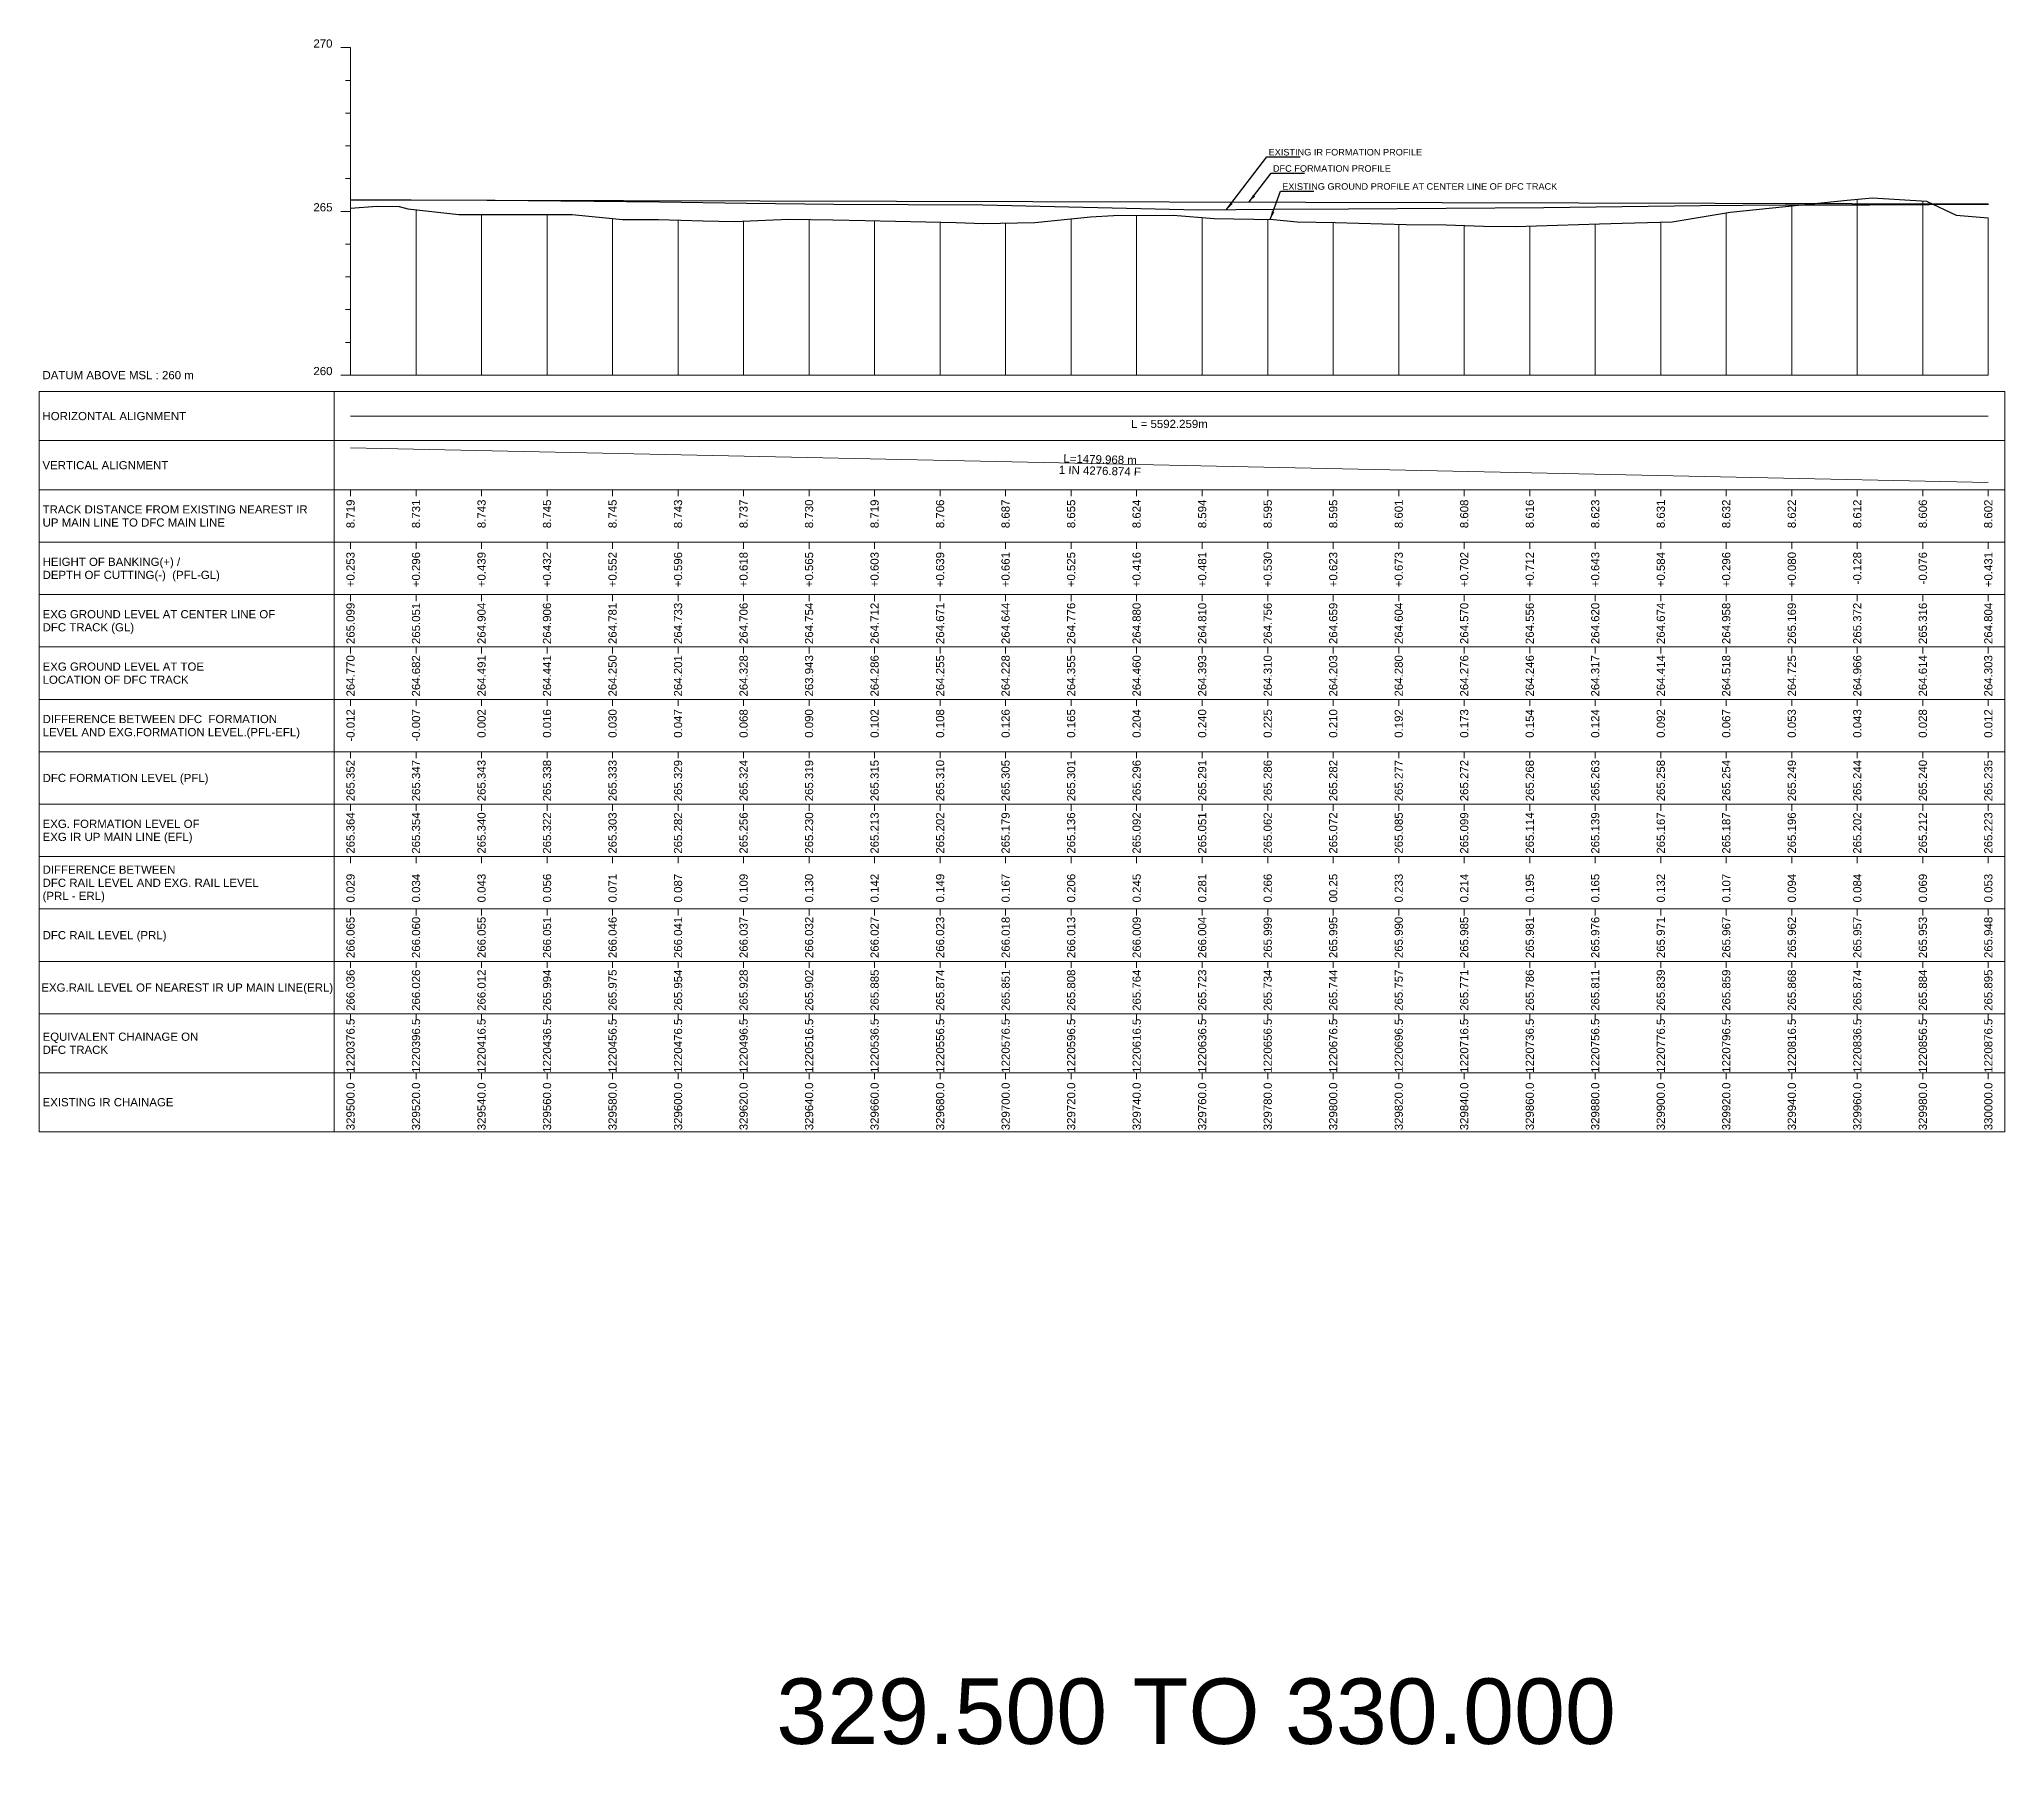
# Model space of a CAD drawing. Header units: metres. Extents: x 2905 to 23505, y -2719 to -1879.
# Drawn here: x 20905 to 21505, y -2428 to -1897 of the extents above; entities that cross this region are included whole.
import ezdxf
from ezdxf.enums import TextEntityAlignment as Align

# ---------------------------------------------------------------- set-up
doc = ezdxf.new("R2010")
doc.units = ezdxf.units.M
doc.header["$MEASUREMENT"] = 0
for name, color, linetype, lineweight in [('LS CUT FILL', 10, 'Continuous', 0), ('LS DATUM', 7, 'Continuous', 0), ('LS DATUM X', 7, 'Continuous', 0), ('LS DATUM Y', 7, 'Continuous', 0), ('LS DIFF. EXG.RL & PRO. RL', 10, 'Continuous', 0), ('LS DIFF. PFL & EFL', 10, 'Continuous', 0), ('LS EXG FL', 7, 'Continuous', 0), ('LS EXG GL', 7, 'Continuous', 0), ('LS EXG GL AT PRO TOE', 7, 'Continuous', 0), ('LS EXG IR CH', 7, 'Continuous', 0), ('LS EXG RL', 7, 'Continuous', 0), ('LS EXG. FL', 7, 'Continuous', 0), ('LS EXG. GL', 7, 'Continuous', 0), ('LS EXG. GL AT PRO. TOE', 7, 'Continuous', 0), ('LS EXG. IR CH', 7, 'Continuous', 0), ('LS EXG. RL', 7, 'Continuous', 0), ('LS FRAME', 7, 'Continuous', 0), ('LS HORIZONTAL ALIGNMENT', 10, 'Continuous', 0), ('LS PFL-EFL', 10, 'Continuous', 0), ('LS PRL-ERL', 10, 'Continuous', 0), ('LS PRO FL', 10, 'Continuous', 0), ('LS PRO. CUT & FILL', 10, 'Continuous', 0), ('LS PRO. DFCC CH', 10, 'Continuous', 0), ('LS PRO. FL', 10, 'Continuous', 0), ('LS PRO. RL', 10, 'Continuous', 0), ('LS PROFILE EXG FL', 7, 'Continuous', 25), ('LS PROFILE EXG GL', 7, 'Continuous', 30), ('LS PROFILE PRO FL', 1, 'Continuous', 30), ('LS TICKS', 7, 'Continuous', 0), ('LS TRACK CENTER', 10, 'Continuous', 0), ("LS TRACK CENTER's", 10, 'Continuous', 0), ('LS VERTICAL ALIGNMENT', 10, 'Continuous', 0), ('Profile Grid', 7, 'Continuous', 0)]:
    doc.layers.add(name, color=color, linetype=linetype, lineweight=lineweight)
doc.layers.add('ref text', color=3, linetype='Continuous')
doc.styles.get("Standard").update_dxf_attribs({"font": 'arial.ttf'})
doc.styles.add('Style-Arial', font='arial.ttf')
doc.styles.add('StyleArial', font='arial.ttf')
doc.dimstyles.get("Standard").update_dxf_attribs({"dimtxt": 5, "dimasz": 0.18, "dimexe": 0.18, "dimexo": 0.0625, "dimgap": 0.09, "dimtad": 0, "dimtih": 1, "dimtoh": 1, "dimdec": 4, "dimzin": 0, "dimdsep": 46, "dimtxsty": 'Standard', "dimcen": 0.09, "dimadec": 0, "dimazin": 0, "dimtfac": 1, "dimtdec": 4, "dimtofl": 0, "dimtmove": 0, "dimatfit": 3, "dimfxl": 1, "dimtolj": 1, "dimtzin": 0, "dimarcsym": 0})

msp = doc.modelspace()

# ---------------------------------------------------------------- texts
at = {"layer": 'LS CUT FILL', "lineweight": 0, "style": 'Style-Arial'}
for s, p in [('+0.253', (21000, -2054)), ('+0.296', (21020, -2054)), ('+0.439', (21040, -2054)), ('+0.432', (21059.99, -2054)), ('+0.552', (21079.99, -2054)), ('+0.596', (21099.99, -2054)), ('+0.618', (21119.99, -2054)), ('+0.565', (21139.99, -2054)), ('+0.603', (21159.99, -2054)), ('+0.639', (21179.99, -2054)), ('+0.661', (21199.98, -2054)), ('+0.525', (21219.98, -2054)), ('+0.416', (21239.98, -2054)), ('+0.481', (21260, -2054)), ('+0.530', (21280, -2054)), ('+0.623', (21300, -2054)), ('+0.673', (21320, -2054)), ('+0.702', (21340, -2054)), ('+0.712', (21360, -2054)), ('+0.643', (21380, -2054)), ('+0.584', (21400, -2054)), ('+0.296', (21419.99, -2054)), ('+0.080', (21439.99, -2054)), ('-0.128', (21459.99, -2054)), ('-0.076', (21479.99, -2054)), ('+0.431', (21499.99, -2054))]:
    msp.add_text(s, height=2.5, rotation=90, dxfattribs=at).set_placement(p, align=Align.MIDDLE_RIGHT)
at = {"layer": 'LS DATUM', "color": 7, "style": 'StyleArial'}
msp.add_text('DATUM ABOVE MSL : 260 m', height=2.5, rotation=0.00003, dxfattribs=at).set_placement((20905.97, -2000), align=Align.MIDDLE_LEFT)
at = {"layer": 'LS DATUM Y', "color": 7, "lineweight": 0, "style": 'Style-Arial'}
for s, p in [('270', (20994.5, -1900)), ('270', (20994.5, -1900)), ('265', (20994.5, -1950)), ('260', (20994.5, -2000))]:
    msp.add_text(s, height=2.5, dxfattribs=at).set_placement(p, align=Align.RIGHT)
at = {"layer": 'LS DIFF. EXG.RL & PRO. RL', "color": 10, "style": 'StyleArial'}
for s, p in [('DIFFERENCE BETWEEN ', (20906, -2151)), ('DFC RAIL LEVEL AND EXG. RAIL LEVEL ', (20906, -2155)), ('(PRL - ERL)', (20906, -2159))]:
    msp.add_text(s, height=2.5, rotation=0.00003, dxfattribs=at).set_placement(p, align=Align.MIDDLE_LEFT)
at = {"layer": 'LS DIFF. PFL & EFL', "color": 10, "style": 'StyleArial'}
for s, p in [('DIFFERENCE BETWEEN DFC  FORMATION ', (20906, -2105)), ('LEVEL AND EXG.FORMATION LEVEL.(PFL-EFL)', (20906, -2109))]:
    msp.add_text(s, height=2.5, rotation=0.00003, dxfattribs=at).set_placement(p, align=Align.MIDDLE_LEFT)
at = {"layer": 'LS EXG FL', "style": 'StyleArial'}
for s, p in [('EXG. FORMATION LEVEL OF', (20906, -2137)), ('EXG IR UP MAIN LINE (EFL)', (20906, -2141))]:
    msp.add_text(s, height=2.5, rotation=0.00003, dxfattribs=at).set_placement(p, align=Align.MIDDLE_LEFT)
at = {"layer": 'LS EXG GL', "lineweight": 0, "style": 'Style-Arial'}
for s, p in [('265.099', (21000, -2069.5)), ('265.051', (21020, -2069.5)), ('264.904', (21040, -2069.5)), ('264.906', (21059.99, -2069.5)), ('264.781', (21079.99, -2069.5)), ('264.733', (21099.99, -2069.5)), ('264.706', (21119.99, -2069.5)), ('264.754', (21139.99, -2069.5)), ('264.712', (21159.99, -2069.5)), ('264.671', (21179.99, -2069.5)), ('264.644', (21199.98, -2069.5)), ('264.776', (21219.98, -2069.5)), ('264.880', (21239.98, -2069.5)), ('264.810', (21260, -2069.5)), ('264.756', (21280, -2069.5)), ('264.659', (21300, -2069.5)), ('264.604', (21320, -2069.5)), ('264.570', (21340, -2069.5)), ('264.556', (21360, -2069.5)), ('264.620', (21380, -2069.5)), ('264.674', (21400, -2069.5)), ('264.958', (21419.99, -2069.5)), ('265.169', (21439.99, -2069.5)), ('265.372', (21459.99, -2069.5)), ('265.316', (21479.99, -2069.5)), ('264.804', (21499.99, -2069.5))]:
    msp.add_text(s, height=2.5, rotation=90, dxfattribs=at).set_placement(p, align=Align.MIDDLE_RIGHT)
at = {"layer": 'LS EXG GL AT PRO TOE', "color": 7, "style": 'StyleArial'}
for s, p in [('EXG GROUND LEVEL AT TOE', (20906, -2089)), ('LOCATION OF DFC TRACK', (20906, -2093))]:
    msp.add_text(s, height=2.5, rotation=0.00003, dxfattribs=at).set_placement(p, align=Align.MIDDLE_LEFT)
at = {"layer": 'LS EXG IR CH', "style": 'Style-Arial'}
for s, p in [('329500.0', (21000, -2216)), ('329520.0', (21020, -2216)), ('329540.0', (21040, -2216)), ('329560.0', (21060, -2216)), ('329580.0', (21080, -2216)), ('329600.0', (21100, -2216)), ('329620.0', (21120, -2216)), ('329640.0', (21140, -2216)), ('329660.0', (21160, -2216)), ('329680.0', (21180, -2216)), ('329700.0', (21200, -2216)), ('329720.0', (21220, -2216)), ('329740.0', (21240, -2216)), ('329760.0', (21260, -2216)), ('329780.0', (21280, -2216)), ('329800.0', (21300, -2216)), ('329820.0', (21320, -2216)), ('329840.0', (21340, -2216)), ('329860.0', (21360, -2216)), ('329880.0', (21380, -2216)), ('329900.0', (21400, -2216)), ('329920.0', (21420, -2216)), ('329940.0', (21440, -2216)), ('329960.0', (21460, -2216)), ('329980.0', (21480, -2216)), ('330000.0', (21500, -2216))]:
    msp.add_text(s, height=2.5, rotation=90, dxfattribs=at).set_placement(p, align=Align.MIDDLE_RIGHT)
at = {"layer": 'LS EXG RL', "style": 'Style-Arial'}
for s, p in [('266.036', (21000, -2181.5)), ('266.026', (21020, -2181.5)), ('266.012', (21040, -2181.5)), ('265.994', (21060, -2181.5)), ('265.975', (21080, -2181.5)), ('265.954', (21100, -2181.5)), ('265.928', (21120, -2181.5)), ('265.902', (21140, -2181.5)), ('265.885', (21160, -2181.5)), ('265.874', (21180, -2181.5)), ('265.851', (21200, -2181.5)), ('265.808', (21220, -2181.5)), ('265.764', (21240, -2181.5)), ('265.723', (21260, -2181.5)), ('265.734', (21280, -2181.5)), ('265.744', (21300, -2181.5)), ('265.757', (21320, -2181.5)), ('265.771', (21340, -2181.5)), ('265.786', (21360, -2181.5)), ('265.811', (21380, -2181.5)), ('265.839', (21400, -2181.5)), ('265.859', (21420, -2181.5)), ('265.868', (21440, -2181.5)), ('265.874', (21460, -2181.5)), ('265.884', (21480, -2181.5)), ('265.895', (21500, -2181.5))]:
    msp.add_text(s, height=2.5, rotation=90, dxfattribs=at).set_placement(p, align=Align.MIDDLE_RIGHT)
at = {"layer": 'LS EXG. FL'}
for s, p in [('265.364', (21000, -2133.5)), ('265.354', (21020, -2133.5)), ('265.340', (21040, -2133.5)), ('265.322', (21059.99, -2133.5)), ('265.303', (21079.99, -2133.5)), ('265.282', (21099.99, -2133.5)), ('265.256', (21119.99, -2133.5)), ('265.230', (21139.99, -2133.5)), ('265.213', (21159.99, -2133.5)), ('265.202', (21179.99, -2133.5)), ('265.179', (21199.98, -2133.5)), ('265.136', (21219.98, -2133.5)), ('265.092', (21239.98, -2133.5)), ('265.051', (21260, -2133.5)), ('265.062', (21280, -2133.5)), ('265.072', (21300, -2133.5)), ('265.085', (21320, -2133.5)), ('265.099', (21340, -2133.5)), ('265.114', (21360, -2133.5)), ('265.139', (21380, -2133.5)), ('265.167', (21400, -2133.5)), ('265.187', (21419.99, -2133.5)), ('265.196', (21439.99, -2133.5)), ('265.202', (21459.99, -2133.5)), ('265.212', (21479.99, -2133.5)), ('265.223', (21499.99, -2133.5))]:
    msp.add_text(s, height=2.5, rotation=90, dxfattribs=at).set_placement(p, align=Align.MIDDLE_RIGHT)
at = {"layer": 'LS EXG. GL', "color": 7, "style": 'StyleArial'}
for s, p in [('EXG GROUND LEVEL AT CENTER LINE OF ', (20906, -2073)), ('DFC TRACK (GL)', (20906, -2077))]:
    msp.add_text(s, height=2.5, rotation=0.00003, dxfattribs=at).set_placement(p, align=Align.MIDDLE_LEFT)
at = {"layer": 'LS EXG. GL AT PRO. TOE'}
for s, p in [('264.770', (21000, -2085.5)), ('264.682', (21020, -2085.5)), ('264.491', (21040, -2085.5)), ('264.441', (21059.99, -2085.5)), ('264.250', (21079.99, -2085.5)), ('264.201', (21099.99, -2085.5)), ('264.328', (21119.99, -2085.5)), ('263.943', (21139.99, -2085.5)), ('264.286', (21159.99, -2085.5)), ('264.255', (21179.99, -2085.5)), ('264.228', (21199.98, -2085.5)), ('264.355', (21219.98, -2085.5)), ('264.460', (21239.98, -2085.5)), ('264.393', (21260, -2085.5)), ('264.310', (21280, -2085.5)), ('264.203', (21300, -2085.5)), ('264.280', (21320, -2085.5)), ('264.276', (21340, -2085.5)), ('264.246', (21360, -2085.5)), ('264.317', (21380, -2085.5)), ('264.414', (21400, -2085.5)), ('264.518', (21419.99, -2085.5)), ('264.725', (21439.99, -2085.5)), ('264.966', (21459.99, -2085.5)), ('264.614', (21479.99, -2085.5)), ('264.303', (21499.99, -2085.5))]:
    msp.add_text(s, height=2.5, rotation=90, dxfattribs=at).set_placement(p, align=Align.MIDDLE_RIGHT)
at = {"layer": 'LS EXG. IR CH', "style": 'StyleArial'}
msp.add_text('EXISTING IR CHAINAGE', height=2.5, rotation=0.00003, dxfattribs=at).set_placement((20906, -2222), align=Align.MIDDLE_LEFT)
at = {"layer": 'LS EXG. RL', "style": 'StyleArial'}
msp.add_text('EXG.RAIL LEVEL OF NEAREST IR UP MAIN LINE(ERL)', height=2.5, rotation=0.00003, dxfattribs=at).set_placement((20905.61, -2187), align=Align.MIDDLE_LEFT)
at = {"layer": 'LS HORIZONTAL ALIGNMENT', "style": 'StyleArial'}
msp.add_text('HORIZONTAL ALIGNMENT', height=2.5, rotation=0.00003, dxfattribs=at).set_placement((20905.97, -2012.5), align=Align.MIDDLE_LEFT)
at = {"layer": 'LS HORIZONTAL ALIGNMENT', "lineweight": 0, "insert": (21250, -2014.92), "char_height": 2.5, "attachment_point": 5, "line_spacing_factor": 0.6, "style": 'Style-Arial'}
msp.add_mtext('L = 5592.259m', dxfattribs=at)
at = {"layer": 'LS PFL-EFL'}
for s, p in [('-0.012', (21000, -2102)), ('-0.007', (21020, -2102)), ('0.002', (21040, -2102)), ('0.016', (21059.99, -2102)), ('0.030', (21079.99, -2102)), ('0.047', (21099.99, -2102)), ('0.068', (21119.99, -2102)), ('0.090', (21139.99, -2102)), ('0.102', (21159.99, -2102)), ('0.108', (21179.99, -2102)), ('0.126', (21199.98, -2102)), ('0.165', (21219.98, -2102)), ('0.204', (21239.98, -2102)), ('0.240', (21260, -2102)), ('0.225', (21280, -2102)), ('0.210', (21300, -2102)), ('0.192', (21320, -2102)), ('0.173', (21340, -2102)), ('0.154', (21360, -2102)), ('0.124', (21380, -2102)), ('0.092', (21400, -2102)), ('0.067', (21419.99, -2102)), ('0.053', (21439.99, -2102)), ('0.043', (21459.99, -2102)), ('0.028', (21479.99, -2102)), ('0.012', (21499.99, -2102))]:
    msp.add_text(s, height=2.5, rotation=90, dxfattribs=at).set_placement(p, align=Align.MIDDLE_RIGHT)
at = {"layer": 'LS PRL-ERL'}
for s, p in [('0.029', (21001.25, -2161)), ('0.034', (21021.25, -2161)), ('0.043', (21041.25, -2161)), ('0.056', (21061.25, -2161)), ('0.071', (21081.25, -2161)), ('0.087', (21101.25, -2161)), ('0.109', (21121.25, -2161)), ('0.130', (21141.25, -2161)), ('0.142', (21161.25, -2161)), ('0.149', (21181.25, -2161)), ('0.167', (21201.25, -2161)), ('0.206', (21221.25, -2161)), ('0.245', (21241.25, -2161)), ('0.281', (21261.25, -2161)), ('0.266', (21281.25, -2161)), ('00.25', (21301.25, -2161)), ('0.233', (21321.25, -2161)), ('0.214', (21341.25, -2161)), ('0.195', (21361.25, -2161)), ('0.165', (21381.25, -2161)), ('0.132', (21401.25, -2161)), ('0.107', (21421.25, -2161)), ('0.094', (21441.25, -2161)), ('0.084', (21461.25, -2161)), ('0.069', (21481.25, -2161)), ('0.053', (21501.25, -2161))]:
    msp.add_text(s, height=2.5, rotation=90, dxfattribs=at).set_placement(p)
at = {"layer": 'LS PRO FL', "lineweight": 0, "style": 'Style-Arial'}
for s, p in [('265.352', (21000, -2117.5)), ('265.347', (21020, -2117.5)), ('265.343', (21040, -2117.5)), ('265.338', (21059.99, -2117.5)), ('265.333', (21079.99, -2117.5)), ('265.329', (21099.99, -2117.5)), ('265.324', (21119.99, -2117.5)), ('265.319', (21139.99, -2117.5)), ('265.315', (21159.99, -2117.5)), ('265.310', (21179.99, -2117.5)), ('265.305', (21199.98, -2117.5)), ('265.301', (21219.98, -2117.5)), ('265.296', (21239.98, -2117.5)), ('265.291', (21260, -2117.5)), ('265.286', (21280, -2117.5)), ('265.282', (21300, -2117.5)), ('265.277', (21320, -2117.5)), ('265.272', (21340, -2117.5)), ('265.268', (21360, -2117.5)), ('265.263', (21380, -2117.5)), ('265.258', (21400, -2117.5)), ('265.254', (21419.99, -2117.5)), ('265.249', (21439.99, -2117.5)), ('265.244', (21459.99, -2117.5)), ('265.240', (21479.99, -2117.5)), ('265.235', (21499.99, -2117.5))]:
    msp.add_text(s, height=2.5, rotation=90, dxfattribs=at).set_placement(p, align=Align.MIDDLE_RIGHT)
at = {"layer": 'LS PRO. CUT & FILL', "color": 10, "style": 'StyleArial'}
for s, p in [('HEIGHT OF BANKING(+) /', (20906, -2057)), ('DEPTH OF CUTTING(-)  (PFL-GL)', (20906, -2061))]:
    msp.add_text(s, height=2.5, rotation=0.00003, dxfattribs=at).set_placement(p, align=Align.MIDDLE_LEFT)
at = {"layer": 'LS PRO. DFCC CH', "color": 10, "style": 'Style-Arial'}
for s, p in [('EQUIVALENT CHAINAGE ON ', (20906, -2202)), ('DFC TRACK', (20906, -2206))]:
    msp.add_text(s, height=2.5, rotation=0.00003, dxfattribs=at).set_placement(p, align=Align.MIDDLE_LEFT)
at = {"layer": 'LS PRO. DFCC CH'}
for s, p in [('1220376.5', (21001.25, -2213)), ('1220396.5', (21021.25, -2213)), ('1220416.5', (21041.25, -2213)), ('1220436.5', (21061.25, -2213)), ('1220456.5', (21081.25, -2213)), ('1220476.5', (21101.25, -2213)), ('1220496.5', (21121.25, -2213)), ('1220516.5', (21141.25, -2213)), ('1220536.5', (21161.25, -2213)), ('1220556.5', (21181.25, -2213)), ('1220576.5', (21201.25, -2213)), ('1220596.5', (21221.25, -2213)), ('1220616.5', (21241.25, -2213)), ('1220636.5', (21261.25, -2213)), ('1220656.5', (21281.25, -2213)), ('1220676.5', (21301.25, -2213)), ('1220696.5', (21321.25, -2213)), ('1220716.5', (21341.25, -2213)), ('1220736.5', (21361.25, -2213)), ('1220756.5', (21381.25, -2213)), ('1220776.5', (21401.25, -2213)), ('1220796.5', (21421.25, -2213)), ('1220816.5', (21441.25, -2213)), ('1220836.5', (21461.25, -2213)), ('1220856.5', (21481.25, -2213)), ('1220876.5', (21501.25, -2213))]:
    msp.add_text(s, height=2.5, rotation=90, dxfattribs=at).set_placement(p)
at = {"layer": 'LS PRO. FL', "color": 10, "style": 'StyleArial'}
msp.add_text('DFC FORMATION LEVEL (PFL) ', height=2.5, rotation=0.00003, dxfattribs=at).set_placement((20906, -2123), align=Align.MIDDLE_LEFT)
at = {"layer": 'LS PRO. RL'}
for s, p in [('266.065', (21001.25, -2178)), ('266.060', (21021.25, -2178)), ('266.055', (21041.25, -2178)), ('266.051', (21061.25, -2178)), ('266.046', (21081.25, -2178)), ('266.041', (21101.25, -2178)), ('266.037', (21121.25, -2178)), ('266.032', (21141.25, -2178)), ('266.027', (21161.25, -2178)), ('266.023', (21181.25, -2178)), ('266.018', (21201.25, -2178)), ('266.013', (21221.25, -2178)), ('266.009', (21241.25, -2178)), ('266.004', (21261.25, -2178)), ('265.999', (21281.25, -2178)), ('265.995', (21301.25, -2178)), ('265.990', (21321.25, -2178)), ('265.985', (21341.25, -2178)), ('265.981', (21361.25, -2178)), ('265.976', (21381.25, -2178)), ('265.971', (21401.25, -2178)), ('265.967', (21421.25, -2178)), ('265.962', (21441.25, -2178)), ('265.957', (21461.25, -2178)), ('265.953', (21481.25, -2178)), ('265.948', (21501.25, -2178))]:
    msp.add_text(s, height=2.5, rotation=90, dxfattribs=at).set_placement(p)
at = {"layer": 'LS PRO. RL', "color": 10, "style": 'StyleArial'}
msp.add_text('DFC RAIL LEVEL (PRL)', height=2.5, rotation=0.00003, dxfattribs=at).set_placement((20906, -2171), align=Align.MIDDLE_LEFT)
at = {"layer": 'LS PROFILE EXG FL', "color": 7, "linetype": 'Continuous', "lineweight": 0, "style": 'Style-Arial'}
msp.add_text('EXISTING IR FORMATION PROFILE', height=2, dxfattribs=at).set_placement((21280.28, -1932.93))
at = {"layer": 'LS PROFILE EXG GL', "color": 7, "lineweight": 0, "style": 'Style-Arial'}
msp.add_text('EXISTING GROUND PROFILE AT CENTER LINE OF DFC TRACK', height=2, dxfattribs=at).set_placement((21284.43, -1943.39, 0))
at = {"layer": 'LS PROFILE PRO FL', "style": 'Style-Arial'}
msp.add_text(' DFC FORMATION PROFILE', height=2, dxfattribs=at).set_placement((21280.83, -1937.91, 0))
at = {"layer": 'LS TRACK CENTER'}
for s, p in [('8.719', (21000, -2038)), ('8.731', (21020, -2038)), ('8.743', (21040, -2038)), ('8.745', (21059.99, -2038)), ('8.745', (21079.99, -2038)), ('8.743', (21099.99, -2038)), ('8.737', (21119.99, -2038)), ('8.730', (21139.99, -2038)), ('8.719', (21159.99, -2038)), ('8.706', (21179.99, -2038)), ('8.687', (21199.98, -2038)), ('8.655', (21219.98, -2038)), ('8.624', (21239.98, -2038)), ('8.594', (21260, -2038)), ('8.595', (21280, -2038)), ('8.595', (21300, -2038)), ('8.601', (21320, -2038)), ('8.608', (21340, -2038)), ('8.616', (21360, -2038)), ('8.623', (21380, -2038)), ('8.631', (21400, -2038)), ('8.632', (21419.99, -2038)), ('8.622', (21439.99, -2038)), ('8.612', (21459.99, -2038)), ('8.606', (21479.99, -2038)), ('8.602', (21499.99, -2038))]:
    msp.add_text(s, height=2.5, rotation=90, dxfattribs=at).set_placement(p, align=Align.MIDDLE_RIGHT)
at = {"layer": "LS TRACK CENTER's", "color": 10, "style": 'StyleArial'}
for s, p in [('TRACK DISTANCE FROM EXISTING NEAREST IR ', (20906, -2041)), ('UP MAIN LINE TO DFC MAIN LINE', (20906, -2045))]:
    msp.add_text(s, height=2.5, rotation=0.00003, dxfattribs=at).set_placement(p, align=Align.MIDDLE_LEFT)
at = {"layer": 'LS VERTICAL ALIGNMENT', "style": 'StyleArial'}
msp.add_text('VERTICAL ALIGNMENT', height=2.5, rotation=0.00003, dxfattribs=at).set_placement((20905.97, -2027.5), align=Align.MIDDLE_LEFT)
at = {"layer": 'LS VERTICAL ALIGNMENT', "lineweight": 0, "insert": (21228.81, -2027.47), "char_height": 2.5, "attachment_point": 5, "rotation": 358.62123, "line_spacing_factor": 0.84, "style": 'Style-Arial'}
msp.add_mtext('L=1479.968 m\\P1 IN 4276.874 F', dxfattribs=at)
at = {"layer": 'ref text', "color": 3, "insert": (21130, -2418.23), "char_height": 20, "width": 256.3165, "attachment_point": 7, "bg_fill": 3, "box_fill_scale": 1.5, "bg_fill_color": 256, "bg_fill_transparency": 0}
msp.add_mtext('329.500 TO 330.000', dxfattribs=at)

# ---------------------------------------------------------------- linework, layer by layer
at = {"layer": 'LS DATUM X', "color": 7, "linetype": 'Continuous', "lineweight": 0}
msp.add_line((21000, -2000), (21499.99, -2000), dxfattribs=at)
at = {"layer": 'LS DATUM Y', "color": 7, "linetype": 'Continuous', "lineweight": 0}
for p, q in [((20997, -1900), (21000, -1900)), ((20997, -1900), (21000, -1900)), ((21000, -2000), (21000, -1900)), ((20998.5, -1910), (21000, -1910)), ((20998.5, -1920), (21000, -1920)), ((20998.5, -1930), (21000, -1930)), ((20998.5, -1940), (21000, -1940)), ((20997, -1950), (21000, -1950)), ((20998.5, -1960), (21000, -1960)), ((20998.5, -1970), (21000, -1970)), ((20998.5, -1980), (21000, -1980)), ((20998.5, -1990), (21000, -1990)), ((20997, -2000), (21000, -2000))]:
    msp.add_line(p, q, dxfattribs=at)
at = {"layer": 'LS FRAME'}
for points in [[(20995, -2231), (20905, -2231), (20905, -2005)], [(20905, -2005), (20995, -2005)], [(20995, -2020), (20905, -2020)], [(20995, -2035), (20905, -2035)], [(20995, -2051), (20905, -2051)], [(20905, -2051), (20995, -2051)], [(20995, -2067), (20905, -2067)], [(20905, -2067), (20995, -2067)], [(20995, -2083), (20905, -2083)], [(20905, -2083), (20995, -2083)], [(20995, -2099), (20905, -2099)], [(20995, -2115), (20905, -2115)], [(20905, -2115), (20995, -2115)], [(20995, -2131), (20905, -2131)], [(20905, -2131), (20995, -2131)], [(20995, -2147), (20905, -2147)], [(20905, -2147), (20995, -2147)], [(20995, -2163), (20905, -2163)], [(20905, -2163), (20995, -2163)], [(20995, -2179), (20905, -2179)], [(20995, -2195), (20905, -2195)], [(20995, -2213), (20905, -2213)]]:
    msp.add_lwpolyline(points, dxfattribs=at)
at = {"layer": 'LS FRAME', "color": 7, "linetype": 'Continuous', "lineweight": 0, "flags": 128}
for points in [[(20995, -2020), (21504.99, -2020), (21504.99, -2005), (20995, -2005), (20995, -2020)], [(20995, -2035), (21504.99, -2035), (21504.99, -2020), (20995, -2020), (20995, -2035)], [(20995, -2051), (21504.99, -2051), (21504.99, -2035), (20995, -2035), (20995, -2051)], [(20995, -2067), (21504.99, -2067), (21504.99, -2051), (20995, -2051), (20995, -2067)], [(20995, -2083), (21504.99, -2083), (21504.99, -2067), (20995, -2067), (20995, -2083)], [(20995, -2099), (21504.99, -2099), (21504.99, -2083), (20995, -2083), (20995, -2099)], [(20995, -2115), (21504.99, -2115), (21504.99, -2099), (20995, -2099), (20995, -2115)], [(20995, -2131), (21504.99, -2131), (21504.99, -2115), (20995, -2115), (20995, -2131)], [(20995, -2147), (21504.99, -2147), (21504.99, -2131), (20995, -2131), (20995, -2147)], [(20995, -2163), (21504.99, -2163), (21504.99, -2147), (20995, -2147), (20995, -2163)], [(20995, -2179), (21504.99, -2179), (21504.99, -2163), (20995, -2163), (20995, -2179)], [(20995, -2195), (21504.99, -2195), (21504.99, -2179), (20995, -2179), (20995, -2195)], [(20995, -2213), (21504.99, -2213), (21504.99, -2195), (20995, -2195), (20995, -2213)], [(20995, -2231), (21504.99, -2231), (21504.99, -2213), (20995, -2213), (20995, -2231)]]:
    msp.add_lwpolyline(points, close=True, dxfattribs=at)
at = {"layer": 'LS FRAME', "color": 7, "linetype": 'Continuous', "lineweight": 0}
msp.add_3dface([(20995, -2099), (20915, -2099), (20915, -2099)], dxfattribs=at)
at = {"layer": 'LS HORIZONTAL ALIGNMENT', "lineweight": 0, "flags": 128}
msp.add_lwpolyline([(21000, -2012.5), (21499.99, -2012.5)], dxfattribs=at)
at = {"layer": 'LS PROFILE EXG FL'}
msp.add_lwpolyline([(21000, -1946.36), (21018.53, -1946.45), (21044.17, -1946.63), (21094.3, -1947.1), (21120.93, -1947.45), (21147.56, -1947.8), (21170.29, -1947.92), (21193.03, -1948.05), (21258.78, -1949.49), (21281.74, -1949.37), (21304.7, -1949.25), (21364.33, -1948.83), (21388.24, -1948.49), (21412.15, -1948.16), (21437.99, -1948.04), (21463.82, -1947.97), (21500, -1947.77)], dxfattribs=at)
at = {"layer": 'LS PROFILE EXG GL', "flags": 128}
msp.add_lwpolyline([(21000, -1949.01), (21007.99, -1948.44), (21014.86, -1948.52), (21017.51, -1949.22), (21033.12, -1950.93), (21044.79, -1950.98), (21055.64, -1950.92), (21067.66, -1950.97), (21083.05, -1952.5), (21094.02, -1952.5), (21107.71, -1952.9), (21117.19, -1953.05), (21133.8, -1952.39), (21147.27, -1952.54), (21157.16, -1952.82), (21175.63, -1953.17), (21184.9, -1953.43), (21193.15, -1953.72), (21208.94, -1953.35), (21225.9, -1951.65), (21232.95, -1951.22), (21251.14, -1951.16), (21263.66, -1952.21), (21281.74, -1952.47), (21288.95, -1953.21), (21300.59, -1953.42), (21322.3, -1954.02), (21334.51, -1954.14), (21345.85, -1954.47), (21355.66, -1954.58), (21381.27, -1953.76), (21388.24, -1953.6), (21395.91, -1953.35), (21403.46, -1953.18), (21421.22, -1950.22), (21438.07, -1948.51), (21456.92, -1946.59), (21464.59, -1945.82), (21481.16, -1946.92), (21490.17, -1951.16), (21499.99, -1951.96)], dxfattribs=at)
at = {"layer": 'LS PROFILE PRO FL'}
msp.add_line((21000, -1946.48), (21499.99, -1947.65), dxfattribs=at)
at = {"layer": 'LS TICKS', "color": 7, "linetype": 'Continuous', "lineweight": 0, "flags": 128}
for points in [[(21000, -2037), (21000, -2035)], [(21020, -2037), (21020, -2035)], [(21040, -2037), (21040, -2035)], [(21059.99, -2037), (21059.99, -2035)], [(21079.99, -2037), (21079.99, -2035)], [(21099.99, -2037), (21099.99, -2035)], [(21119.99, -2037), (21119.99, -2035)], [(21139.99, -2037), (21139.99, -2035)], [(21159.99, -2037), (21159.99, -2035)], [(21179.99, -2037), (21179.99, -2035)], [(21199.98, -2037), (21199.98, -2035)], [(21219.98, -2037), (21219.98, -2035)], [(21239.98, -2037), (21239.98, -2035)], [(21260, -2037), (21260, -2035)], [(21280, -2037), (21280, -2035)], [(21300, -2037), (21300, -2035)], [(21320, -2037), (21320, -2035)], [(21340, -2037), (21340, -2035)], [(21360, -2037), (21360, -2035)], [(21380, -2037), (21380, -2035)], [(21400, -2037), (21400, -2035)], [(21419.99, -2037), (21419.99, -2035)], [(21439.99, -2037), (21439.99, -2035)], [(21459.99, -2037), (21459.99, -2035)], [(21479.99, -2037), (21479.99, -2035)], [(21499.99, -2037), (21499.99, -2035)], [(21000, -2053), (21000, -2051)], [(21020, -2053), (21020, -2051)], [(21040, -2053), (21040, -2051)], [(21059.99, -2053), (21059.99, -2051)], [(21079.99, -2053), (21079.99, -2051)], [(21099.99, -2053), (21099.99, -2051)], [(21119.99, -2053), (21119.99, -2051)], [(21139.99, -2053), (21139.99, -2051)], [(21159.99, -2053), (21159.99, -2051)], [(21179.99, -2053), (21179.99, -2051)], [(21199.98, -2053), (21199.98, -2051)], [(21219.98, -2053), (21219.98, -2051)], [(21239.98, -2053), (21239.98, -2051)], [(21260, -2053), (21260, -2051)], [(21280, -2053), (21280, -2051)], [(21300, -2053), (21300, -2051)], [(21320, -2053), (21320, -2051)], [(21340, -2053), (21340, -2051)], [(21360, -2053), (21360, -2051)], [(21380, -2053), (21380, -2051)], [(21400, -2053), (21400, -2051)], [(21419.99, -2053), (21419.99, -2051)], [(21439.99, -2053), (21439.99, -2051)], [(21459.99, -2053), (21459.99, -2051)], [(21479.99, -2053), (21479.99, -2051)], [(21499.99, -2053), (21499.99, -2051)], [(21000, -2069), (21000, -2067)], [(21020, -2069), (21020, -2067)], [(21040, -2069), (21040, -2067)], [(21059.99, -2069), (21059.99, -2067)], [(21079.99, -2069), (21079.99, -2067)], [(21099.99, -2069), (21099.99, -2067)], [(21119.99, -2069), (21119.99, -2067)], [(21139.99, -2069), (21139.99, -2067)], [(21159.99, -2069), (21159.99, -2067)], [(21179.99, -2069), (21179.99, -2067)], [(21199.98, -2069), (21199.98, -2067)], [(21219.98, -2069), (21219.98, -2067)], [(21239.98, -2069), (21239.98, -2067)], [(21260, -2069), (21260, -2067)], [(21280, -2069), (21280, -2067)], [(21300, -2069), (21300, -2067)], [(21320, -2069), (21320, -2067)], [(21340, -2069), (21340, -2067)], [(21360, -2069), (21360, -2067)], [(21380, -2069), (21380, -2067)], [(21400, -2069), (21400, -2067)], [(21419.99, -2069), (21419.99, -2067)], [(21439.99, -2069), (21439.99, -2067)], [(21459.99, -2069), (21459.99, -2067)], [(21479.99, -2069), (21479.99, -2067)], [(21499.99, -2069), (21499.99, -2067)], [(21000, -2085), (21000, -2083)], [(21020, -2085), (21020, -2083)], [(21040, -2085), (21040, -2083)], [(21059.99, -2085), (21059.99, -2083)], [(21079.99, -2085), (21079.99, -2083)], [(21099.99, -2085), (21099.99, -2083)], [(21119.99, -2085), (21119.99, -2083)], [(21139.99, -2085), (21139.99, -2083)], [(21159.99, -2085), (21159.99, -2083)], [(21179.99, -2085), (21179.99, -2083)], [(21199.98, -2085), (21199.98, -2083)], [(21219.98, -2085), (21219.98, -2083)], [(21239.98, -2085), (21239.98, -2083)], [(21260, -2085), (21260, -2083)], [(21280, -2085), (21280, -2083)], [(21300, -2085), (21300, -2083)], [(21320, -2085), (21320, -2083)], [(21340, -2085), (21340, -2083)], [(21360, -2085), (21360, -2083)], [(21380, -2085), (21380, -2083)], [(21400, -2085), (21400, -2083)], [(21419.99, -2085), (21419.99, -2083)], [(21439.99, -2085), (21439.99, -2083)], [(21459.99, -2085), (21459.99, -2083)], [(21479.99, -2085), (21479.99, -2083)], [(21499.99, -2085), (21499.99, -2083)], [(21000, -2101), (21000, -2099)], [(21020, -2101), (21020, -2099)], [(21040, -2101), (21040, -2099)], [(21059.99, -2101), (21059.99, -2099)], [(21079.99, -2101), (21079.99, -2099)], [(21099.99, -2101), (21099.99, -2099)], [(21119.99, -2101), (21119.99, -2099)], [(21139.99, -2101), (21139.99, -2099)], [(21159.99, -2101), (21159.99, -2099)], [(21179.99, -2101), (21179.99, -2099)], [(21199.98, -2101), (21199.98, -2099)], [(21219.98, -2101), (21219.98, -2099)], [(21239.98, -2101), (21239.98, -2099)], [(21260, -2101), (21260, -2099)], [(21280, -2101), (21280, -2099)], [(21300, -2101), (21300, -2099)], [(21320, -2101), (21320, -2099)], [(21340, -2101), (21340, -2099)], [(21360, -2101), (21360, -2099)], [(21380, -2101), (21380, -2099)], [(21400, -2101), (21400, -2099)], [(21419.99, -2101), (21419.99, -2099)], [(21439.99, -2101), (21439.99, -2099)], [(21459.99, -2101), (21459.99, -2099)], [(21479.99, -2101), (21479.99, -2099)], [(21499.99, -2101), (21499.99, -2099)], [(21000, -2117), (21000, -2115)], [(21020, -2117), (21020, -2115)], [(21040, -2117), (21040, -2115)], [(21059.99, -2117), (21059.99, -2115)], [(21079.99, -2117), (21079.99, -2115)], [(21099.99, -2117), (21099.99, -2115)], [(21119.99, -2117), (21119.99, -2115)], [(21139.99, -2117), (21139.99, -2115)], [(21159.99, -2117), (21159.99, -2115)], [(21179.99, -2117), (21179.99, -2115)], [(21199.98, -2117), (21199.98, -2115)], [(21219.98, -2117), (21219.98, -2115)], [(21239.98, -2117), (21239.98, -2115)], [(21260, -2117), (21260, -2115)], [(21280, -2117), (21280, -2115)], [(21300, -2117), (21300, -2115)], [(21320, -2117), (21320, -2115)], [(21340, -2117), (21340, -2115)], [(21360, -2117), (21360, -2115)], [(21380, -2117), (21380, -2115)], [(21400, -2117), (21400, -2115)], [(21419.99, -2117), (21419.99, -2115)], [(21439.99, -2117), (21439.99, -2115)], [(21459.99, -2117), (21459.99, -2115)], [(21479.99, -2117), (21479.99, -2115)], [(21499.99, -2117), (21499.99, -2115)], [(21000, -2133), (21000, -2131)], [(21020, -2133), (21020, -2131)], [(21040, -2133), (21040, -2131)], [(21059.99, -2133), (21059.99, -2131)], [(21079.99, -2133), (21079.99, -2131)], [(21099.99, -2133), (21099.99, -2131)], [(21119.99, -2133), (21119.99, -2131)], [(21139.99, -2133), (21139.99, -2131)], [(21159.99, -2133), (21159.99, -2131)], [(21179.99, -2133), (21179.99, -2131)], [(21199.98, -2133), (21199.98, -2131)], [(21219.98, -2133), (21219.98, -2131)], [(21239.98, -2133), (21239.98, -2131)], [(21260, -2133), (21260, -2131)], [(21280, -2133), (21280, -2131)], [(21300, -2133), (21300, -2131)], [(21320, -2133), (21320, -2131)], [(21340, -2133), (21340, -2131)], [(21360, -2133), (21360, -2131)], [(21380, -2133), (21380, -2131)], [(21400, -2133), (21400, -2131)], [(21419.99, -2133), (21419.99, -2131)], [(21439.99, -2133), (21439.99, -2131)], [(21459.99, -2133), (21459.99, -2131)], [(21479.99, -2133), (21479.99, -2131)], [(21499.99, -2133), (21499.99, -2131)], [(21000, -2149), (21000, -2147)], [(21020, -2149), (21020, -2147)], [(21040, -2149), (21040, -2147)], [(21059.99, -2149), (21059.99, -2147)], [(21079.99, -2149), (21079.99, -2147)], [(21099.99, -2149), (21099.99, -2147)], [(21119.99, -2149), (21119.99, -2147)], [(21139.99, -2149), (21139.99, -2147)], [(21159.99, -2149), (21159.99, -2147)], [(21179.99, -2149), (21179.99, -2147)], [(21199.98, -2149), (21199.98, -2147)], [(21219.98, -2149), (21219.98, -2147)], [(21239.98, -2149), (21239.98, -2147)], [(21260, -2149), (21260, -2147)], [(21280, -2149), (21280, -2147)], [(21300, -2149), (21300, -2147)], [(21320, -2149), (21320, -2147)], [(21340, -2149), (21340, -2147)], [(21360, -2149), (21360, -2147)], [(21380, -2149), (21380, -2147)], [(21400, -2149), (21400, -2147)], [(21419.99, -2149), (21419.99, -2147)], [(21439.99, -2149), (21439.99, -2147)], [(21459.99, -2149), (21459.99, -2147)], [(21479.99, -2149), (21479.99, -2147)], [(21499.99, -2149), (21499.99, -2147)], [(21000, -2165), (21000, -2163)], [(21020, -2165), (21020, -2163)], [(21040, -2165), (21040, -2163)], [(21059.99, -2165), (21059.99, -2163)], [(21079.99, -2165), (21079.99, -2163)], [(21099.99, -2165), (21099.99, -2163)], [(21119.99, -2165), (21119.99, -2163)], [(21139.99, -2165), (21139.99, -2163)], [(21159.99, -2165), (21159.99, -2163)], [(21179.99, -2165), (21179.99, -2163)], [(21199.98, -2165), (21199.98, -2163)], [(21219.98, -2165), (21219.98, -2163)], [(21239.98, -2165), (21239.98, -2163)], [(21260, -2165), (21260, -2163)], [(21280, -2165), (21280, -2163)], [(21300, -2165), (21300, -2163)], [(21320, -2165), (21320, -2163)], [(21340, -2165), (21340, -2163)], [(21360, -2165), (21360, -2163)], [(21380, -2165), (21380, -2163)], [(21400, -2165), (21400, -2163)], [(21419.99, -2165), (21419.99, -2163)], [(21439.99, -2165), (21439.99, -2163)], [(21459.99, -2165), (21459.99, -2163)], [(21479.99, -2165), (21479.99, -2163)], [(21499.99, -2165), (21499.99, -2163)], [(21000, -2181), (21000, -2179)], [(21020, -2181), (21020, -2179)], [(21040, -2181), (21040, -2179)], [(21059.99, -2181), (21059.99, -2179)], [(21079.99, -2181), (21079.99, -2179)], [(21099.99, -2181), (21099.99, -2179)], [(21119.99, -2181), (21119.99, -2179)], [(21139.99, -2181), (21139.99, -2179)], [(21159.99, -2181), (21159.99, -2179)], [(21179.99, -2181), (21179.99, -2179)], [(21199.98, -2181), (21199.98, -2179)], [(21219.98, -2181), (21219.98, -2179)], [(21239.98, -2181), (21239.98, -2179)], [(21260, -2181), (21260, -2179)], [(21280, -2181), (21280, -2179)], [(21300, -2181), (21300, -2179)], [(21320, -2181), (21320, -2179)], [(21340, -2181), (21340, -2179)], [(21360, -2181), (21360, -2179)], [(21380, -2181), (21380, -2179)], [(21400, -2181), (21400, -2179)], [(21419.99, -2181), (21419.99, -2179)], [(21439.99, -2181), (21439.99, -2179)], [(21459.99, -2181), (21459.99, -2179)], [(21479.99, -2181), (21479.99, -2179)], [(21499.99, -2181), (21499.99, -2179)], [(21000, -2197), (21000, -2195)], [(21020, -2197), (21020, -2195)], [(21040, -2197), (21040, -2195)], [(21059.99, -2197), (21059.99, -2195)], [(21079.99, -2197), (21079.99, -2195)], [(21099.99, -2197), (21099.99, -2195)], [(21119.99, -2197), (21119.99, -2195)], [(21139.99, -2197), (21139.99, -2195)], [(21159.99, -2197), (21159.99, -2195)], [(21179.99, -2197), (21179.99, -2195)], [(21199.98, -2197), (21199.98, -2195)], [(21219.98, -2197), (21219.98, -2195)], [(21239.98, -2197), (21239.98, -2195)], [(21260, -2197), (21260, -2195)], [(21280, -2197), (21280, -2195)], [(21300, -2197), (21300, -2195)], [(21320, -2197), (21320, -2195)], [(21340, -2197), (21340, -2195)], [(21360, -2197), (21360, -2195)], [(21380, -2197), (21380, -2195)], [(21400, -2197), (21400, -2195)], [(21419.99, -2197), (21419.99, -2195)], [(21439.99, -2197), (21439.99, -2195)], [(21459.99, -2197), (21459.99, -2195)], [(21479.99, -2197), (21479.99, -2195)], [(21499.99, -2197), (21499.99, -2195)], [(21000, -2215), (21000, -2213)], [(21020, -2215), (21020, -2213)], [(21040, -2215), (21040, -2213)], [(21059.99, -2215), (21059.99, -2213)], [(21079.99, -2215), (21079.99, -2213)], [(21099.99, -2215), (21099.99, -2213)], [(21119.99, -2215), (21119.99, -2213)], [(21139.99, -2215), (21139.99, -2213)], [(21159.99, -2215), (21159.99, -2213)], [(21179.99, -2215), (21179.99, -2213)], [(21199.98, -2215), (21199.98, -2213)], [(21219.98, -2215), (21219.98, -2213)], [(21239.98, -2215), (21239.98, -2213)], [(21260, -2215), (21260, -2213)], [(21280, -2215), (21280, -2213)], [(21300, -2215), (21300, -2213)], [(21320, -2215), (21320, -2213)], [(21340, -2215), (21340, -2213)], [(21360, -2215), (21360, -2213)], [(21380, -2215), (21380, -2213)], [(21400, -2215), (21400, -2213)], [(21419.99, -2215), (21419.99, -2213)], [(21439.99, -2215), (21439.99, -2213)], [(21459.99, -2215), (21459.99, -2213)], [(21479.99, -2215), (21479.99, -2213)], [(21499.99, -2215), (21499.99, -2213)]]:
    msp.add_lwpolyline(points, dxfattribs=at)
at = {"layer": 'LS VERTICAL ALIGNMENT', "linetype": 'Continuous', "lineweight": 0, "flags": 128}
msp.add_lwpolyline([(21000, -2022.25), (21499.99, -2032.75)], dxfattribs=at)
at = {"layer": 'Profile Grid', "linetype": 'Continuous', "lineweight": 0, "flags": 128}
for points in [[(21000, -2000), (21000, -1949.01)], [(21020, -2000), (21020, -1949.49)], [(21439.99, -2000), (21439.99, -1948.31)], [(21459.99, -2000), (21459.99, -1946.28)], [(21479.99, -2000), (21479.99, -1946.84)], [(21040, -2000), (21040, -1950.96)], [(21059.99, -2000), (21059.99, -1950.94)], [(21079.99, -2000), (21079.99, -1952.19)], [(21099.99, -2000), (21099.99, -1952.67)], [(21119.99, -2000), (21119.99, -1952.94)], [(21139.99, -2000), (21139.99, -1952.46)], [(21159.99, -2000), (21159.99, -1952.88)], [(21179.99, -2000), (21179.99, -1953.29)], [(21199.98, -2000), (21199.98, -1953.56)], [(21219.98, -2000), (21219.98, -1952.24)], [(21239.98, -2000), (21239.98, -1951.2)], [(21260, -2000), (21260, -1951.9)], [(21280, -2000), (21280, -1952.44)], [(21300, -2000), (21300, -1953.41)], [(21320, -2000), (21320, -1953.96)], [(21340, -2000), (21340, -1954.3)], [(21360, -2000), (21360, -1954.44)], [(21380, -2000), (21380, -1953.8)], [(21400, -2000), (21400, -1953.26)], [(21419.99, -2000), (21419.99, -1950.42)], [(21499.99, -2000), (21499.99, -1951.96)]]:
    msp.add_lwpolyline(points, dxfattribs=at)

msp.set_redraw_order([(e.dxf.handle, doc.entitydb.next_handle()) for e in msp.query("TEXT MTEXT ATTDEF DIMENSION ARC_DIMENSION")])  # texts and dimensions are drawn at this point

# ---------------------------------------------------------------- leaders
at = {"layer": 'LS PROFILE EXG FL', "color": 7, "lineweight": -3}
msp.add_leader([(21267.47, -1949.45), (21279.77, -1933.39), (21289.91, -1933.39)], dimstyle='Standard', override={"dimasz": 2.5, "dimexe": 0.25, "dimexo": 0.25, "dimgap": 0.25, "dimtad": 0, "dimtih": 0, "dimtoh": 0, "dimzin": 11, "dimadec": 4, "dimazin": 3, "dimatfit": 1, "dimfrac": 2, "dimtolj": 0, "dimtzin": 11}, dxfattribs=at)
at = {"layer": 'LS PROFILE EXG GL', "color": 7, "lineweight": -3}
msp.add_leader([(21280.79, -1952.45, 0), (21283.92, -1943.85, 0), (21294.06, -1943.85, 0)], dimstyle='Standard', override={"dimasz": 2.5, "dimexe": 0.25, "dimexo": 0.25, "dimgap": 0.25, "dimtad": 0, "dimtih": 0, "dimtoh": 0, "dimzin": 11, "dimadec": 4, "dimazin": 3, "dimatfit": 1, "dimfrac": 2, "dimtolj": 0, "dimtzin": 11}, dxfattribs=at)
at = {"layer": 'LS PROFILE PRO FL', "lineweight": -3}
msp.add_leader([(21274.33, -1947.12, 0), (21281.11, -1938.37, 0), (21291.25, -1938.37, 0)], dimstyle='Standard', override={"dimasz": 2.5, "dimexe": 0.25, "dimexo": 0.25, "dimgap": 0.25, "dimtad": 0, "dimtih": 0, "dimtoh": 0, "dimzin": 11, "dimadec": 4, "dimazin": 3, "dimatfit": 1, "dimfrac": 2, "dimtolj": 0, "dimtzin": 11}, dxfattribs=at)

doc.saveas('drawing.dxf')
